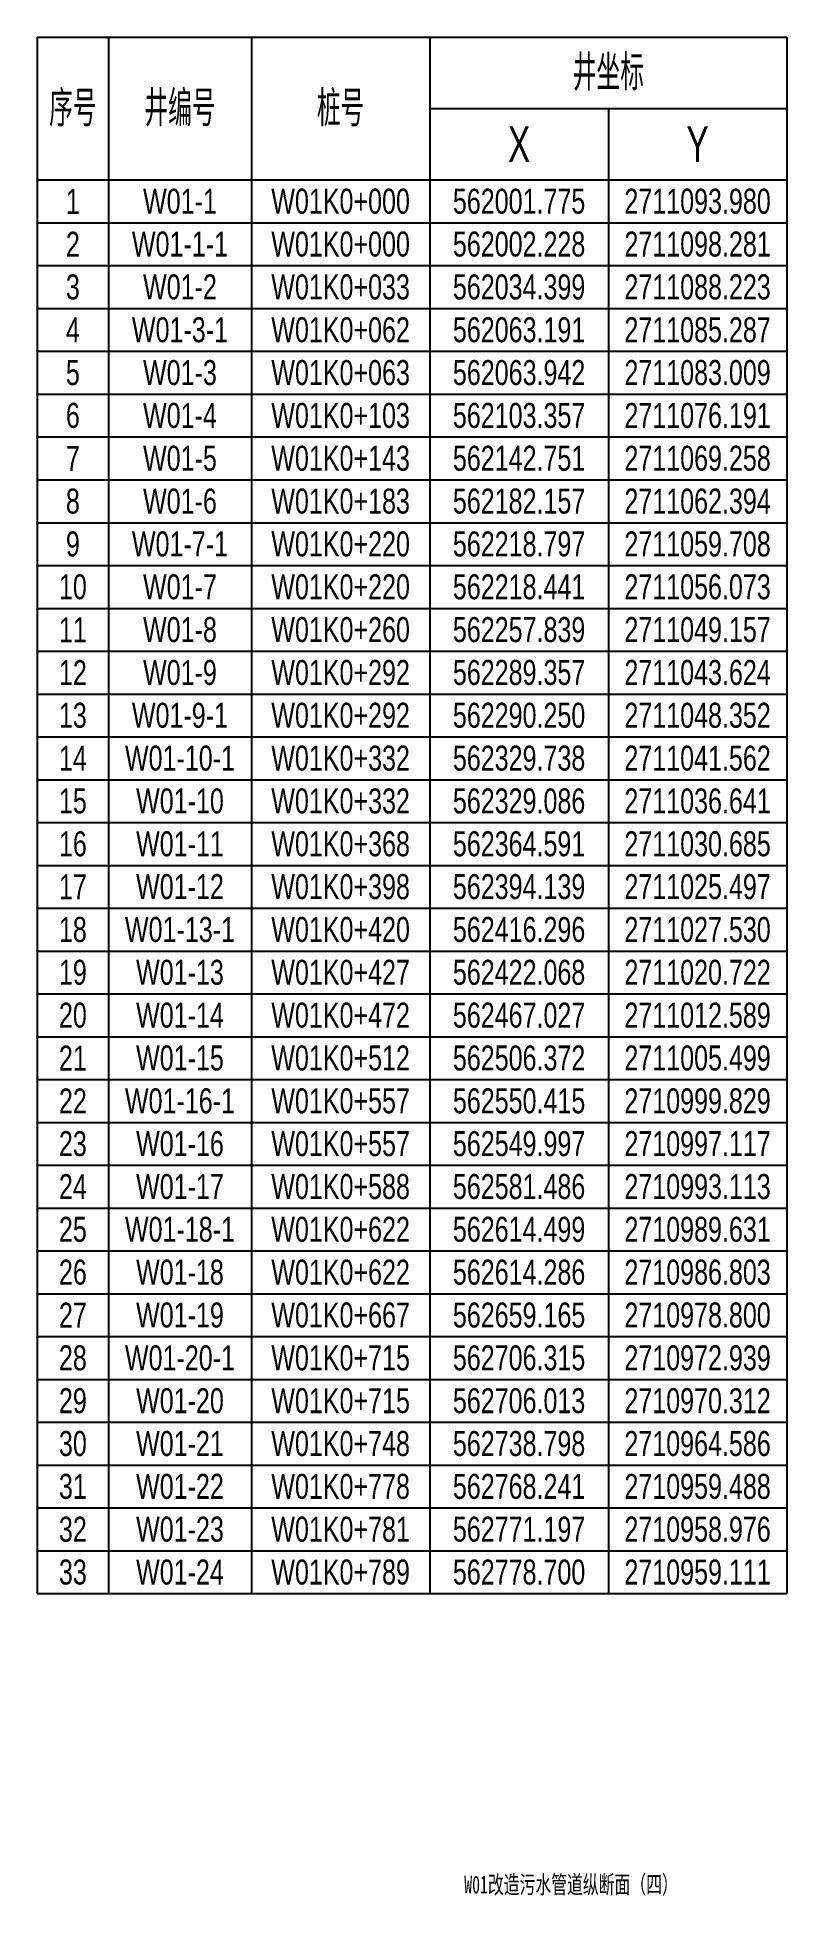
# Model space of a CAD drawing. Extents: x 529262 to 576451, y 2694391 to 2717535.
# Drawn here: x 572763.7 to 572868.7, y 2712458.4 to 2712718.7 of the extents above; entities that cross this region are included whole.
import ezdxf
from ezdxf.enums import TextEntityAlignment as Align

# ---------------------------------------------------------------- set-up
doc = ezdxf.new("R2010")
doc.units = 0
doc.layers.add('P-说明', color=7, linetype='Continuous')
doc.styles.add('JieTuHzTxt', font='smsim.shx', dxfattribs={"width": 0.7, "bigfont": 'smfs.shx'})
doc.styles.add('SEMDI', font='smsim.shx', dxfattribs={"width": 0.75, "bigfont": 'smfs.shx'})
doc.styles.add('宋体', font='', dxfattribs={"width": 0.75})
doc.styles.get('宋体').set_extended_font_data('SimSun')

msp = doc.modelspace()

# ---------------------------------------------------------------- texts
at = {"layer": 'P-说明', "style": '宋体', "width": 0.65}
msp.add_text('W01改造污水管道纵断面（四）', height=2.5, dxfattribs=at).set_placement((572838.466, 2712459.975), align=Align.MIDDLE_CENTER)

# ---------------------------------------------------------------- blocks, each defined once
blk = doc.blocks.new('*T166')
at = {"color": 0, "linetype": 'ByBlock', "lineweight": -2, "transparency": 16777216}
for p, q in [((0, 0), (105, 0)), ((0, 0), (0, -218)), ((10, 0), (10, -218)), ((30, 0), (30, -218)), ((55, 0), (55, -218)), ((105, 0), (105, -218)), ((55, -10), (105, -10)), ((80, -10), (80, -218)), ((0, -20), (105, -20)), ((0, -26), (105, -26)), ((0, -32), (105, -32)), ((0, -38), (105, -38)), ((0, -44), (105, -44)), ((0, -50), (105, -50)), ((0, -56), (105, -56)), ((0, -62), (105, -62)), ((0, -68), (105, -68)), ((0, -74), (105, -74)), ((0, -80), (105, -80)), ((0, -86), (105, -86)), ((0, -92), (105, -92)), ((0, -98), (105, -98)), ((0, -104), (105, -104)), ((0, -110), (105, -110)), ((0, -116), (105, -116)), ((0, -122), (105, -122)), ((0, -128), (105, -128)), ((0, -134), (105, -134)), ((0, -140), (105, -140)), ((0, -146), (105, -146)), ((0, -152), (105, -152)), ((0, -158), (105, -158)), ((0, -164), (105, -164)), ((0, -170), (105, -170)), ((0, -176), (105, -176)), ((0, -182), (105, -182)), ((0, -188), (105, -188)), ((0, -194), (105, -194)), ((0, -200), (105, -200)), ((0, -206), (105, -206)), ((0, -212), (105, -212)), ((0, -218), (105, -218))]:
    blk.add_line(p, q, dxfattribs=at)
at = {"color": 0, "transparency": 16777216, "attachment_point": 5}
for s, insert, char_height, width, style in [('井坐标', (80, -5), 5, 49.98, 'JieTuHzTxt'), ('序号', (5, -10), 5, 9.98, 'JieTuHzTxt'), ('井编号', (20, -10), 5, 19.98, 'JieTuHzTxt'), ('桩号', (42.5, -10), 5, 24.98, 'JieTuHzTxt'), ('X', (67.5, -15), 5, 24.98, 'JieTuHzTxt'), ('Y', (92.5, -15), 5, 24.98, 'JieTuHzTxt'), ('1', (5, -23), 3.5, 9.98, 'SEMDI'), ('W01-1', (20, -23), 3.5, 19.98, 'SEMDI'), ('W01K0+000', (42.5, -23), 3.5, 24.98, 'SEMDI'), ('562001.775', (67.5, -23), 3.5, 24.98, 'SEMDI'), ('2711093.980', (92.5, -23), 3.5, 24.98, 'SEMDI'), ('2', (5, -29), 3.5, 9.98, 'SEMDI'), ('W01-1-1', (20, -29), 3.5, 19.98, 'SEMDI'), ('W01K0+000', (42.5, -29), 3.5, 24.98, 'SEMDI'), ('562002.228', (67.5, -29), 3.5, 24.98, 'SEMDI'), ('2711098.281', (92.5, -29), 3.5, 24.98, 'SEMDI'), ('3', (5, -35), 3.5, 9.98, 'SEMDI'), ('W01-2', (20, -35), 3.5, 19.98, 'SEMDI'), ('W01K0+033', (42.5, -35), 3.5, 24.98, 'SEMDI'), ('562034.399', (67.5, -35), 3.5, 24.98, 'SEMDI'), ('2711088.223', (92.5, -35), 3.5, 24.98, 'SEMDI'), ('4', (5, -41), 3.5, 9.98, 'SEMDI'), ('W01-3-1', (20, -41), 3.5, 19.98, 'SEMDI'), ('W01K0+062', (42.5, -41), 3.5, 24.98, 'SEMDI'), ('562063.191', (67.5, -41), 3.5, 24.98, 'SEMDI'), ('2711085.287', (92.5, -41), 3.5, 24.98, 'SEMDI'), ('5', (5, -47), 3.5, 9.98, 'SEMDI'), ('W01-3', (20, -47), 3.5, 19.98, 'SEMDI'), ('W01K0+063', (42.5, -47), 3.5, 24.98, 'SEMDI'), ('562063.942', (67.5, -47), 3.5, 24.98, 'SEMDI'), ('2711083.009', (92.5, -47), 3.5, 24.98, 'SEMDI'), ('6', (5, -53), 3.5, 9.98, 'SEMDI'), ('W01-4', (20, -53), 3.5, 19.98, 'SEMDI'), ('W01K0+103', (42.5, -53), 3.5, 24.98, 'SEMDI'), ('562103.357', (67.5, -53), 3.5, 24.98, 'SEMDI'), ('2711076.191', (92.5, -53), 3.5, 24.98, 'SEMDI'), ('7', (5, -59), 3.5, 9.98, 'SEMDI'), ('W01-5', (20, -59), 3.5, 19.98, 'SEMDI'), ('W01K0+143', (42.5, -59), 3.5, 24.98, 'SEMDI'), ('562142.751', (67.5, -59), 3.5, 24.98, 'SEMDI'), ('2711069.258', (92.5, -59), 3.5, 24.98, 'SEMDI'), ('8', (5, -65), 3.5, 9.98, 'SEMDI'), ('W01-6', (20, -65), 3.5, 19.98, 'SEMDI'), ('W01K0+183', (42.5, -65), 3.5, 24.98, 'SEMDI'), ('562182.157', (67.5, -65), 3.5, 24.98, 'SEMDI'), ('2711062.394', (92.5, -65), 3.5, 24.98, 'SEMDI'), ('9', (5, -71), 3.5, 9.98, 'SEMDI'), ('W01-7-1', (20, -71), 3.5, 19.98, 'SEMDI'), ('W01K0+220', (42.5, -71), 3.5, 24.98, 'SEMDI'), ('562218.797', (67.5, -71), 3.5, 24.98, 'SEMDI'), ('2711059.708', (92.5, -71), 3.5, 24.98, 'SEMDI'), ('10', (5, -77), 3.5, 9.98, 'SEMDI'), ('W01-7', (20, -77), 3.5, 19.98, 'SEMDI'), ('W01K0+220', (42.5, -77), 3.5, 24.98, 'SEMDI'), ('562218.441', (67.5, -77), 3.5, 24.98, 'SEMDI'), ('2711056.073', (92.5, -77), 3.5, 24.98, 'SEMDI'), ('11', (5, -83), 3.5, 9.98, 'SEMDI'), ('W01-8', (20, -83), 3.5, 19.98, 'SEMDI'), ('W01K0+260', (42.5, -83), 3.5, 24.98, 'SEMDI'), ('562257.839', (67.5, -83), 3.5, 24.98, 'SEMDI'), ('2711049.157', (92.5, -83), 3.5, 24.98, 'SEMDI'), ('12', (5, -89), 3.5, 9.98, 'SEMDI'), ('W01-9', (20, -89), 3.5, 19.98, 'SEMDI'), ('W01K0+292', (42.5, -89), 3.5, 24.98, 'SEMDI'), ('562289.357', (67.5, -89), 3.5, 24.98, 'SEMDI'), ('2711043.624', (92.5, -89), 3.5, 24.98, 'SEMDI'), ('13', (5, -95), 3.5, 9.98, 'SEMDI'), ('W01-9-1', (20, -95), 3.5, 19.98, 'SEMDI'), ('W01K0+292', (42.5, -95), 3.5, 24.98, 'SEMDI'), ('562290.250', (67.5, -95), 3.5, 24.98, 'SEMDI'), ('2711048.352', (92.5, -95), 3.5, 24.98, 'SEMDI'), ('14', (5, -101), 3.5, 9.98, 'SEMDI'), ('W01-10-1', (20, -101), 3.5, 19.98, 'SEMDI'), ('W01K0+332', (42.5, -101), 3.5, 24.98, 'SEMDI'), ('562329.738', (67.5, -101), 3.5, 24.98, 'SEMDI'), ('2711041.562', (92.5, -101), 3.5, 24.98, 'SEMDI'), ('15', (5, -107), 3.5, 9.98, 'SEMDI'), ('W01-10', (20, -107), 3.5, 19.98, 'SEMDI'), ('W01K0+332', (42.5, -107), 3.5, 24.98, 'SEMDI'), ('562329.086', (67.5, -107), 3.5, 24.98, 'SEMDI'), ('2711036.641', (92.5, -107), 3.5, 24.98, 'SEMDI'), ('16', (5, -113), 3.5, 9.98, 'SEMDI'), ('W01-11', (20, -113), 3.5, 19.98, 'SEMDI'), ('W01K0+368', (42.5, -113), 3.5, 24.98, 'SEMDI'), ('562364.591', (67.5, -113), 3.5, 24.98, 'SEMDI'), ('2711030.685', (92.5, -113), 3.5, 24.98, 'SEMDI'), ('17', (5, -119), 3.5, 9.98, 'SEMDI'), ('W01-12', (20, -119), 3.5, 19.98, 'SEMDI'), ('W01K0+398', (42.5, -119), 3.5, 24.98, 'SEMDI'), ('562394.139', (67.5, -119), 3.5, 24.98, 'SEMDI'), ('2711025.497', (92.5, -119), 3.5, 24.98, 'SEMDI'), ('18', (5, -125), 3.5, 9.98, 'SEMDI'), ('W01-13-1', (20, -125), 3.5, 19.98, 'SEMDI'), ('W01K0+420', (42.5, -125), 3.5, 24.98, 'SEMDI'), ('562416.296', (67.5, -125), 3.5, 24.98, 'SEMDI'), ('2711027.530', (92.5, -125), 3.5, 24.98, 'SEMDI'), ('19', (5, -131), 3.5, 9.98, 'SEMDI'), ('W01-13', (20, -131), 3.5, 19.98, 'SEMDI'), ('W01K0+427', (42.5, -131), 3.5, 24.98, 'SEMDI'), ('562422.068', (67.5, -131), 3.5, 24.98, 'SEMDI'), ('2711020.722', (92.5, -131), 3.5, 24.98, 'SEMDI'), ('20', (5, -137), 3.5, 9.98, 'SEMDI'), ('W01-14', (20, -137), 3.5, 19.98, 'SEMDI'), ('W01K0+472', (42.5, -137), 3.5, 24.98, 'SEMDI'), ('562467.027', (67.5, -137), 3.5, 24.98, 'SEMDI'), ('2711012.589', (92.5, -137), 3.5, 24.98, 'SEMDI'), ('21', (5, -143), 3.5, 9.98, 'SEMDI'), ('W01-15', (20, -143), 3.5, 19.98, 'SEMDI'), ('W01K0+512', (42.5, -143), 3.5, 24.98, 'SEMDI'), ('562506.372', (67.5, -143), 3.5, 24.98, 'SEMDI'), ('2711005.499', (92.5, -143), 3.5, 24.98, 'SEMDI'), ('22', (5, -149), 3.5, 9.98, 'SEMDI'), ('W01-16-1', (20, -149), 3.5, 19.98, 'SEMDI'), ('W01K0+557', (42.5, -149), 3.5, 24.98, 'SEMDI'), ('562550.415', (67.5, -149), 3.5, 24.98, 'SEMDI'), ('2710999.829', (92.5, -149), 3.5, 24.98, 'SEMDI'), ('23', (5, -155), 3.5, 9.98, 'SEMDI'), ('W01-16', (20, -155), 3.5, 19.98, 'SEMDI'), ('W01K0+557', (42.5, -155), 3.5, 24.98, 'SEMDI'), ('562549.997', (67.5, -155), 3.5, 24.98, 'SEMDI'), ('2710997.117', (92.5, -155), 3.5, 24.98, 'SEMDI'), ('24', (5, -161), 3.5, 9.98, 'SEMDI'), ('W01-17', (20, -161), 3.5, 19.98, 'SEMDI'), ('W01K0+588', (42.5, -161), 3.5, 24.98, 'SEMDI'), ('562581.486', (67.5, -161), 3.5, 24.98, 'SEMDI'), ('2710993.113', (92.5, -161), 3.5, 24.98, 'SEMDI'), ('25', (5, -167), 3.5, 9.98, 'SEMDI'), ('W01-18-1', (20, -167), 3.5, 19.98, 'SEMDI'), ('W01K0+622', (42.5, -167), 3.5, 24.98, 'SEMDI'), ('562614.499', (67.5, -167), 3.5, 24.98, 'SEMDI'), ('2710989.631', (92.5, -167), 3.5, 24.98, 'SEMDI'), ('26', (5, -173), 3.5, 9.98, 'SEMDI'), ('W01-18', (20, -173), 3.5, 19.98, 'SEMDI'), ('W01K0+622', (42.5, -173), 3.5, 24.98, 'SEMDI'), ('562614.286', (67.5, -173), 3.5, 24.98, 'SEMDI'), ('2710986.803', (92.5, -173), 3.5, 24.98, 'SEMDI'), ('27', (5, -179), 3.5, 9.98, 'SEMDI'), ('W01-19', (20, -179), 3.5, 19.98, 'SEMDI'), ('W01K0+667', (42.5, -179), 3.5, 24.98, 'SEMDI'), ('562659.165', (67.5, -179), 3.5, 24.98, 'SEMDI'), ('2710978.800', (92.5, -179), 3.5, 24.98, 'SEMDI'), ('28', (5, -185), 3.5, 9.98, 'SEMDI'), ('W01-20-1', (20, -185), 3.5, 19.98, 'SEMDI'), ('W01K0+715', (42.5, -185), 3.5, 24.98, 'SEMDI'), ('562706.315', (67.5, -185), 3.5, 24.98, 'SEMDI'), ('2710972.939', (92.5, -185), 3.5, 24.98, 'SEMDI'), ('29', (5, -191), 3.5, 9.98, 'SEMDI'), ('W01-20', (20, -191), 3.5, 19.98, 'SEMDI'), ('W01K0+715', (42.5, -191), 3.5, 24.98, 'SEMDI'), ('562706.013', (67.5, -191), 3.5, 24.98, 'SEMDI'), ('2710970.312', (92.5, -191), 3.5, 24.98, 'SEMDI'), ('30', (5, -197), 3.5, 9.98, 'SEMDI'), ('W01-21', (20, -197), 3.5, 19.98, 'SEMDI'), ('W01K0+748', (42.5, -197), 3.5, 24.98, 'SEMDI'), ('562738.798', (67.5, -197), 3.5, 24.98, 'SEMDI'), ('2710964.586', (92.5, -197), 3.5, 24.98, 'SEMDI'), ('31', (5, -203), 3.5, 9.98, 'SEMDI'), ('W01-22', (20, -203), 3.5, 19.98, 'SEMDI'), ('W01K0+778', (42.5, -203), 3.5, 24.98, 'SEMDI'), ('562768.241', (67.5, -203), 3.5, 24.98, 'SEMDI'), ('2710959.488', (92.5, -203), 3.5, 24.98, 'SEMDI'), ('32', (5, -209), 3.5, 9.98, 'SEMDI'), ('W01-23', (20, -209), 3.5, 19.98, 'SEMDI'), ('W01K0+781', (42.5, -209), 3.5, 24.98, 'SEMDI'), ('562771.197', (67.5, -209), 3.5, 24.98, 'SEMDI'), ('2710958.976', (92.5, -209), 3.5, 24.98, 'SEMDI'), ('33', (5, -215), 3.5, 9.98, 'SEMDI'), ('W01-24', (20, -215), 3.5, 19.98, 'SEMDI'), ('W01K0+789', (42.5, -215), 3.5, 24.98, 'SEMDI'), ('562778.700', (67.5, -215), 3.5, 24.98, 'SEMDI'), ('2710959.111', (92.5, -215), 3.5, 24.98, 'SEMDI')]:
    blk.add_mtext(s, dxfattribs=dict(at, insert=insert, char_height=char_height, width=width, style=style))

# ---------------------------------------------------------------- block references
msp.add_blockref('*T166', (572763.692, 2712718.725))

msp.set_redraw_order([(e.dxf.handle, doc.entitydb.next_handle()) for e in msp.query("TEXT MTEXT ATTDEF DIMENSION ARC_DIMENSION")])  # texts and dimensions are drawn at this point

doc.saveas('drawing.dxf')
